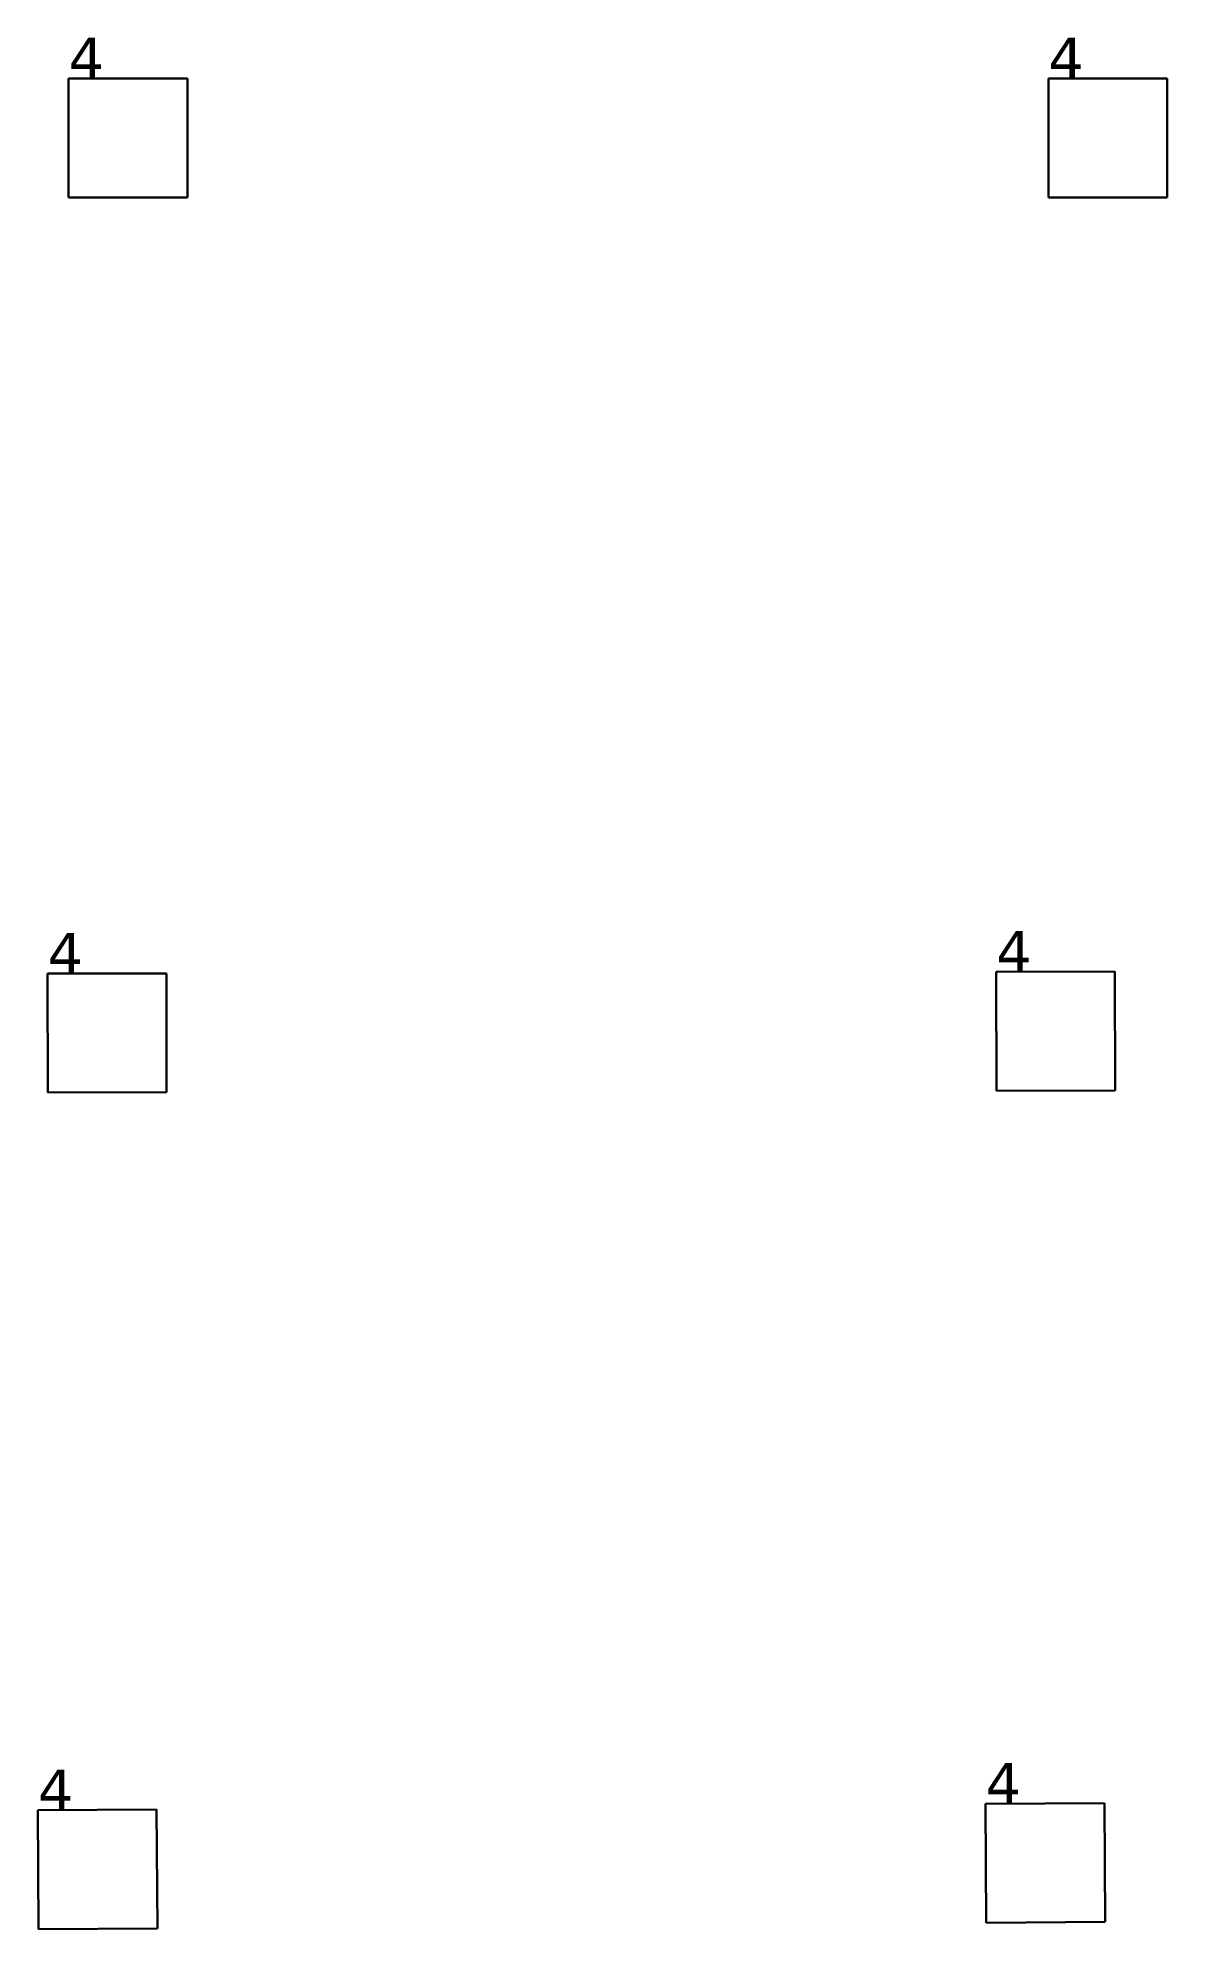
# Model space of a CAD drawing. Header units: inches. Extents: x -3 to 1235, y -1 to 963.
# Drawn here: x 78.65 to 83.64, y 135.02 to 143.37 of the extents above; entities that cross this region are included whole.
import ezdxf

# ---------------------------------------------------------------- set-up
doc = ezdxf.new("R2010")
doc.units = ezdxf.units.IN
doc.header["$MEASUREMENT"] = 0
doc.layers.add('DLX_TERR_LUM', color=7, linetype='Continuous', true_color=0x000000)
doc.layers.add('DLX_TERR_LUMKEY_IDX', color=7, linetype='Continuous', true_color=0x7f7f7f)
doc.styles.add('TableTextStyle', font='')
doc.styles.get('TableTextStyle').set_extended_font_data('VERDANA.TTF')

msp = doc.modelspace()

# ---------------------------------------------------------------- texts
at = {"layer": 'DLX_TERR_LUMKEY_IDX', "style": 'TableTextStyle'}
for p in [(78.7868, 143.1905), (83.1154, 143.1905), (82.8848, 139.2452), (78.694, 139.2373), (82.8378, 135.57), (78.651, 135.5418)]:
    msp.add_text('4', height=0.18, dxfattribs=at).set_placement(p)

# ---------------------------------------------------------------- linework, layer by layer
at = {"layer": 'DLX_TERR_LUM'}
for points in [[(78.7868, 142.6655, 0), (78.7868, 143.1905, 0)], [(78.7868, 143.1905, 0), (78.7868, 143.1905, 0)], [(78.7868, 143.1905, 0), (78.7868, 142.6655, 0)], [(78.7868, 143.1905, 0), (79.3118, 143.1905, 0)], [(79.3118, 143.1905, 0), (78.7868, 143.1905, 0)], [(78.7868, 143.1905, 0), (78.7868, 143.1905, 0)], [(79.3118, 143.1905, 0), (78.7868, 143.1905, 0)], [(78.7868, 143.1905, 0), (78.7868, 142.6655, 0)], [(78.7868, 142.6655, 0), (78.7868, 143.1905, 0)], [(78.7868, 143.1905, 0), (79.3118, 143.1905, 0)], [(79.3118, 143.1905, 0), (79.3118, 143.1905, 0)], [(79.3118, 143.1905, 0), (79.3118, 142.6655, 0)], [(79.3118, 142.6655, 0), (79.3118, 143.1905, 0)], [(79.3118, 143.1905, 0), (79.3118, 143.1905, 0)], [(79.3118, 142.6655, 0), (79.3118, 143.1905, 0)], [(79.3118, 143.1905, 0), (79.3118, 142.6655, 0)], [(83.1154, 142.6655, 0), (83.1154, 143.1905, 0)], [(83.1154, 143.1905, 0), (83.1154, 143.1905, 0)], [(83.1154, 143.1905, 0), (83.1154, 142.6655, 0)], [(83.1154, 143.1905, 0), (83.6404, 143.1905, 0)], [(83.6404, 143.1905, 0), (83.1154, 143.1905, 0)], [(83.1154, 143.1905, 0), (83.1154, 143.1905, 0)], [(83.6404, 143.1905, 0), (83.1154, 143.1905, 0)], [(83.1154, 143.1905, 0), (83.1154, 142.6655, 0)], [(83.1154, 142.6655, 0), (83.1154, 143.1905, 0)], [(83.1154, 143.1905, 0), (83.6404, 143.1905, 0)], [(83.6404, 143.1905, 0), (83.6404, 143.1905, 0)], [(83.6404, 143.1905, 0), (83.6404, 142.6655, 0)], [(83.6404, 142.6655, 0), (83.6404, 143.1905, 0)], [(83.6404, 143.1905, 0), (83.6404, 143.1905, 0)], [(83.6404, 142.6655, 0), (83.6404, 143.1905, 0)], [(83.6404, 143.1905, 0), (83.6404, 142.6655, 0)], [(79.3118, 142.6655, 0), (78.7868, 142.6655, 0)], [(78.7868, 142.6655, 0), (78.7868, 142.6655, 0)], [(78.7868, 142.6655, 0), (79.3118, 142.6655, 0)], [(78.7868, 142.6655, 0), (78.7868, 142.6655, 0)], [(78.7868, 142.6655, 0), (79.3118, 142.6655, 0)], [(79.3118, 142.6655, 0), (78.7868, 142.6655, 0)], [(79.3118, 142.6655, 0), (79.3118, 142.6655, 0)], [(79.3118, 142.6655, 0), (79.3118, 142.6655, 0)], [(83.6404, 142.6655, 0), (83.1154, 142.6655, 0)], [(83.1154, 142.6655, 0), (83.1154, 142.6655, 0)], [(83.1154, 142.6655, 0), (83.6404, 142.6655, 0)], [(83.1154, 142.6655, 0), (83.1154, 142.6655, 0)], [(83.1154, 142.6655, 0), (83.6404, 142.6655, 0)], [(83.6404, 142.6655, 0), (83.1154, 142.6655, 0)], [(83.6404, 142.6655, 0), (83.6404, 142.6655, 0)], [(83.6404, 142.6655, 0), (83.6404, 142.6655, 0)], [(78.694, 139.2373, 0), (79.219, 139.2383, 0)], [(79.219, 139.2383, 0), (78.694, 139.2373, 0)], [(79.219, 139.2383, 0), (78.694, 139.2373, 0)], [(78.694, 139.2373, 0), (79.219, 139.2383, 0)], [(78.695, 138.7123, 0), (78.694, 139.2373, 0)], [(78.694, 139.2373, 0), (78.694, 139.2373, 0)], [(78.694, 139.2373, 0), (78.695, 138.7123, 0)], [(78.694, 139.2373, 0), (78.694, 139.2373, 0)], [(78.694, 139.2373, 0), (78.695, 138.7123, 0)], [(78.695, 138.7123, 0), (78.694, 139.2373, 0)], [(79.219, 139.2383, 0), (79.219, 139.2383, 0)], [(79.219, 139.2383, 0), (79.22, 138.7133, 0)], [(79.22, 138.7133, 0), (79.219, 139.2383, 0)], [(79.219, 139.2383, 0), (79.219, 139.2383, 0)], [(79.22, 138.7133, 0), (79.219, 139.2383, 0)], [(79.219, 139.2383, 0), (79.22, 138.7133, 0)], [(82.8848, 139.2452, 0), (83.4098, 139.2462, 0)], [(83.4098, 139.2462, 0), (82.8848, 139.2452, 0)], [(83.4098, 139.2462, 0), (82.8848, 139.2452, 0)], [(82.8848, 139.2452, 0), (83.4098, 139.2462, 0)], [(82.8858, 138.7202, 0), (82.8848, 139.2452, 0)], [(82.8848, 139.2452, 0), (82.8848, 139.2452, 0)], [(82.8848, 139.2452, 0), (82.8858, 138.7202, 0)], [(82.8848, 139.2452, 0), (82.8848, 139.2452, 0)], [(82.8848, 139.2452, 0), (82.8858, 138.7202, 0)], [(82.8858, 138.7202, 0), (82.8848, 139.2452, 0)], [(83.4098, 139.2462, 0), (83.4098, 139.2462, 0)], [(83.4098, 139.2462, 0), (83.4108, 138.7212, 0)], [(83.4108, 138.7212, 0), (83.4098, 139.2462, 0)], [(83.4098, 139.2462, 0), (83.4098, 139.2462, 0)], [(83.4108, 138.7212, 0), (83.4098, 139.2462, 0)], [(83.4098, 139.2462, 0), (83.4108, 138.7212, 0)], [(79.22, 138.7133, 0), (78.695, 138.7123, 0)], [(78.695, 138.7123, 0), (79.22, 138.7133, 0)], [(78.695, 138.7123, 0), (79.22, 138.7133, 0)], [(79.22, 138.7133, 0), (78.695, 138.7123, 0)], [(78.695, 138.7123, 0), (78.695, 138.7123, 0)], [(78.695, 138.7123, 0), (78.695, 138.7123, 0)], [(79.22, 138.7133, 0), (79.22, 138.7133, 0)], [(79.22, 138.7133, 0), (79.22, 138.7133, 0)], [(83.4108, 138.7212, 0), (82.8858, 138.7202, 0)], [(82.8858, 138.7202, 0), (83.4108, 138.7212, 0)], [(82.8858, 138.7202, 0), (83.4108, 138.7212, 0)], [(83.4108, 138.7212, 0), (82.8858, 138.7202, 0)], [(82.8858, 138.7202, 0), (82.8858, 138.7202, 0)], [(82.8858, 138.7202, 0), (82.8858, 138.7202, 0)], [(83.4108, 138.7212, 0), (83.4108, 138.7212, 0)], [(83.4108, 138.7212, 0), (83.4108, 138.7212, 0)], [(78.651, 135.5418, 0), (79.176, 135.5453, 0)], [(79.176, 135.5453, 0), (78.651, 135.5418, 0)], [(79.176, 135.5453, 0), (78.651, 135.5418, 0)], [(78.651, 135.5418, 0), (79.176, 135.5453, 0)], [(78.6546, 135.0168, 0), (78.651, 135.5418, 0)], [(78.651, 135.5418, 0), (78.651, 135.5418, 0)], [(78.651, 135.5418, 0), (78.6546, 135.0168, 0)], [(78.651, 135.5418, 0), (78.651, 135.5418, 0)], [(78.651, 135.5418, 0), (78.6546, 135.0168, 0)], [(78.6546, 135.0168, 0), (78.651, 135.5418, 0)], [(79.176, 135.5453, 0), (79.176, 135.5453, 0)], [(79.176, 135.5453, 0), (79.1796, 135.0203, 0)], [(79.1796, 135.0203, 0), (79.176, 135.5453, 0)], [(79.176, 135.5453, 0), (79.176, 135.5453, 0)], [(79.1796, 135.0203, 0), (79.176, 135.5453, 0)], [(79.176, 135.5453, 0), (79.1796, 135.0203, 0)], [(82.8378, 135.57, 0), (83.3628, 135.5736, 0)], [(83.3628, 135.5736, 0), (82.8378, 135.57, 0)], [(83.3628, 135.5736, 0), (82.8378, 135.57, 0)], [(82.8378, 135.57, 0), (83.3628, 135.5736, 0)], [(82.8414, 135.045, 0), (82.8378, 135.57, 0)], [(82.8378, 135.57, 0), (82.8378, 135.57, 0)], [(82.8378, 135.57, 0), (82.8414, 135.045, 0)], [(82.8378, 135.57, 0), (82.8378, 135.57, 0)], [(82.8378, 135.57, 0), (82.8414, 135.045, 0)], [(82.8414, 135.045, 0), (82.8378, 135.57, 0)], [(83.3628, 135.5736, 0), (83.3628, 135.5736, 0)], [(83.3628, 135.5736, 0), (83.3663, 135.0486, 0)], [(83.3663, 135.0486, 0), (83.3628, 135.5736, 0)], [(83.3628, 135.5736, 0), (83.3628, 135.5736, 0)], [(83.3663, 135.0486, 0), (83.3628, 135.5736, 0)], [(83.3628, 135.5736, 0), (83.3663, 135.0486, 0)], [(79.1796, 135.0203, 0), (78.6546, 135.0168, 0)], [(78.6546, 135.0168, 0), (79.1796, 135.0203, 0)], [(78.6546, 135.0168, 0), (79.1796, 135.0203, 0)], [(79.1796, 135.0203, 0), (78.6546, 135.0168, 0)], [(78.6546, 135.0168, 0), (78.6546, 135.0168, 0)], [(78.6546, 135.0168, 0), (78.6546, 135.0168, 0)], [(79.1796, 135.0203, 0), (79.1796, 135.0203, 0)], [(79.1796, 135.0203, 0), (79.1796, 135.0203, 0)], [(83.3663, 135.0486, 0), (82.8414, 135.045, 0)], [(82.8414, 135.045, 0), (83.3663, 135.0486, 0)], [(82.8414, 135.045, 0), (83.3663, 135.0486, 0)], [(83.3663, 135.0486, 0), (82.8414, 135.045, 0)], [(82.8414, 135.045, 0), (82.8414, 135.045, 0)], [(82.8414, 135.045, 0), (82.8414, 135.045, 0)], [(83.3663, 135.0486, 0), (83.3663, 135.0486, 0)], [(83.3663, 135.0486, 0), (83.3663, 135.0486, 0)]]:
    msp.add_polyline3d(points, dxfattribs=at)

msp.set_redraw_order([(e.dxf.handle, doc.entitydb.next_handle()) for e in msp.query("TEXT MTEXT ATTDEF DIMENSION ARC_DIMENSION")])  # texts and dimensions are drawn at this point

doc.saveas('drawing.dxf')
